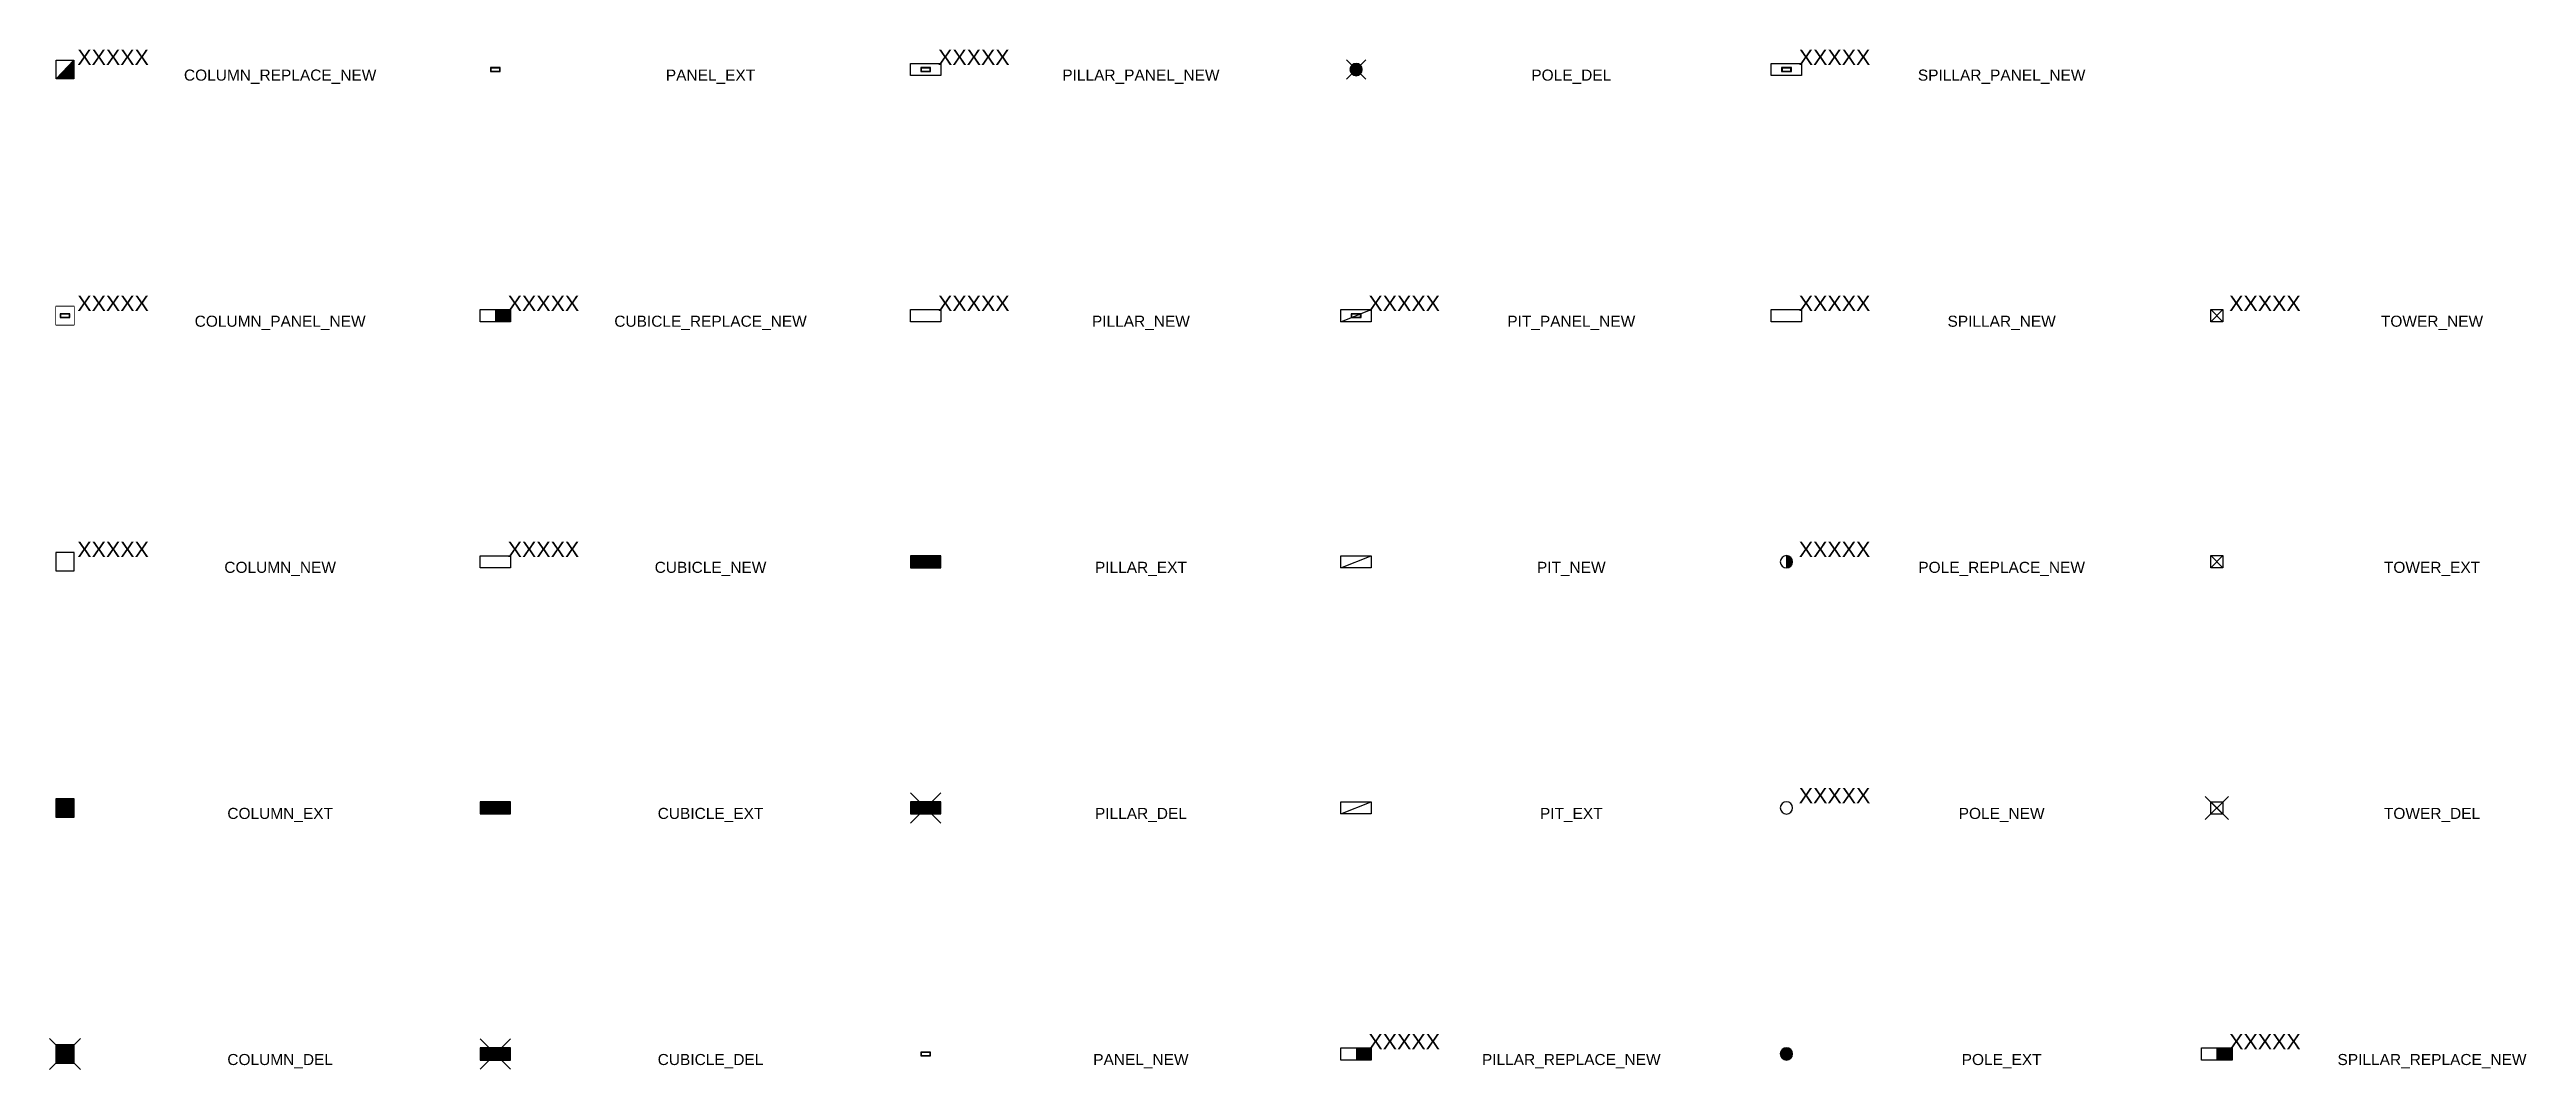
# Model space of a CAD drawing. Header units: metres. Extents: x -3 to 400, y -3 to 163.
import ezdxf
from ezdxf.enums import TextEntityAlignment as Align

# ---------------------------------------------------------------- set-up
doc = ezdxf.new("R2010")
doc.units = ezdxf.units.M
doc.set_wipeout_variables(frame=1)
doc.layers.get('0').update_dxf_attribs({"color": 6})
for name, color, linetype in [('0 @ 1', 6, 'Continuous'), ('Features_HIDE', 1, 'Continuous'), ('Panels_LV_SL_EXT', 7, 'Continuous'), ('Panels_LV_SL_NEW', 2, 'Continuous')]:
    doc.layers.add(name, color=color, linetype=linetype)
doc.styles.add('COLUMN_LABEL', font='ARIAL.TTF', dxfattribs={"height": 2.5})
doc.styles.add('iecARIAL', font='ARIAL.TTF')
doc.styles.add('PILLAR_LABEL', font='ARIAL.TTF', dxfattribs={"height": 2.5})
doc.styles.add('PIT_LABEL', font='ARIAL.TTF', dxfattribs={"height": 2.5})
doc.styles.add('POLE_LABEL', font='ARIAL.TTF', dxfattribs={"height": 2.5})
doc.styles.get("Standard").update_dxf_attribs({"font": 'ARIAL.TTF'})

msp = doc.modelspace()

# ---------------------------------------------------------------- texts
at = {"char_height": 1.8, "width": 40, "attachment_point": 2, "style": 'iecARIAL'}
for s, insert in [('COLUMN_REPLACE_NEW', (35, 160)), ('PANEL_EXT', (105, 160)), ('PILLAR_PANEL_NEW', (175, 160)), ('POLE_DEL', (245, 160)), ('SPILLAR_PANEL_NEW', (315, 160)), ('COLUMN_PANEL_NEW', (35, 120)), ('CUBICLE_REPLACE_NEW', (105, 120)), ('PILLAR_NEW', (175, 120)), ('PIT_PANEL_NEW', (245, 120)), ('SPILLAR_NEW', (315, 120)), ('TOWER_NEW', (385, 120)), ('COLUMN_NEW', (35, 80)), ('CUBICLE_NEW', (105, 80)), ('PILLAR_EXT', (175, 80)), ('PIT_NEW', (245, 80)), ('POLE_REPLACE_NEW', (315, 80)), ('TOWER_EXT', (385, 80)), ('COLUMN_EXT', (35, 40)), ('CUBICLE_EXT', (105, 40)), ('PILLAR_DEL', (175, 40)), ('PIT_EXT', (245, 40)), ('POLE_NEW', (315, 40)), ('TOWER_DEL', (385, 40)), ('COLUMN_DEL', (35, 0)), ('CUBICLE_DEL', (105, 0)), ('PANEL_NEW', (175, 0)), ('PILLAR_REPLACE_NEW', (245, 0)), ('POLE_EXT', (315, 0)), ('SPILLAR_REPLACE_NEW', (385, 0))]:
    msp.add_mtext(s, dxfattribs=dict(at, insert=insert))

# ---------------------------------------------------------------- blocks, each defined once
blk = doc.blocks.new('COLUMN_DEL')
h = blk.add_hatch(color=256)
h.paths.add_polyline_path([(0, 0), (1.51, 1.51), (-1.51, 1.51)], flags=16)
h.paths.add_polyline_path([(-1.51, 1.51), (-1.51, -1.51), (0, 0)], flags=17)
h.paths.add_polyline_path([(-1.51, -1.51), (1.51, -1.51), (0, 0)], flags=17)
h.paths.add_polyline_path([(1.51, -1.51), (1.51, 1.51), (0, 0)], flags=17)
h.paths.add_polyline_path([(-1.51, -1.51), (1.51, -1.51), (1.51, 1.51), (-1.51, 1.51)])
blk.add_hatch(color=256).paths.add_polyline_path([(-1.51, -1.51), (1.51, -1.51), (1.51, 1.51), (-1.51, 1.51)])
for p, q in [((2.51, -2.51), (-2.51, 2.51)), ((-2.51, -2.51), (2.51, 2.51))]:
    blk.add_line(p, q)
blk.add_lwpolyline([(-1.51, -1.51), (1.51, -1.51), (1.51, 1.51), (-1.51, 1.51)], close=True)
at = {"flags": 1}
blk.add_attdef('Z', (0, 0), '', height=0.2, dxfattribs=at)
at = {"style": 'COLUMN_LABEL'}
for tag, height, flags, p in [('ASSET_NUM', 2.5, 8, (2, 2)), ('STREET_CODE', 0.2, 9, (0, -0.2))]:
    blk.add_attdef(tag, text='', height=height, dxfattribs=dict(at, flags=flags)).set_placement(p, align=Align.MIDDLE_LEFT)
at = {"flags": 9}
for tag, p in [('COLUMN_TYPE', (0, -0.4)), ('OWNED_BY', (0, -0.6)), ('STATE', (0, -0.8)), ('SUBURB', (0, -1.6)), ('STREETNAME', (0, -1.8)), ('USAGE', (0, -1)), ('LEGEND', (0, -1.2)), ('PARENT', (0, -1.4)), ('LOCATION', (0, -2)), ('NOTES', (0, -2.2))]:
    blk.add_attdef(tag, text='', height=0.2, dxfattribs=at).set_placement(p, align=Align.MIDDLE_LEFT)
blk = doc.blocks.new('COLUMN_EXT')
blk.add_hatch(color=256).paths.add_polyline_path([(-1.49, 1.48), (-1.49, -1.49), (1.48, -1.49), (1.48, 1.48)])
blk.add_lwpolyline([(-1.49, -1.49), (1.48, -1.49), (1.48, 1.48), (-1.49, 1.48)], close=True)
for tag, height, style, flags, p in [('STRUCTURE_PLANT_NUMBER', 0.2, 'POLE_LABEL', 9, (1.81, 0.03)), ('ASSET_NUM', 2.5, 'COLUMN_LABEL', 8, (2, 2)), ('STREET_CODE', 0.2, 'COLUMN_LABEL', 9, (1.81, -0.2))]:
    blk.add_attdef(tag, text='', height=height, dxfattribs=dict(style=style, flags=flags)).set_placement(p, align=Align.MIDDLE_LEFT)
at = {"flags": 1}
blk.add_attdef('Z', (1.81, -2.35), '', height=0.2, dxfattribs=at)
at = {"flags": 9}
for tag, p in [('COLUMN_TYPE', (1.81, -0.4)), ('OWNED_BY', (1.81, -0.6)), ('STATE', (1.81, -0.8)), ('USAGE', (1.81, -1)), ('STREETNAME', (1.81, -1.6)), ('SUBURB', (1.81, -1.8)), ('LEGEND', (1.81, -1.2)), ('LOCATION', (1.81, -1.4)), ('NOTES', (1.81, -2))]:
    blk.add_attdef(tag, text='', height=0.2, dxfattribs=at).set_placement(p, align=Align.MIDDLE_LEFT)
blk = doc.blocks.new('COLUMN_NEW')
blk.add_wipeout([(-1.485, -1.485), (1.485, -1.485), (1.485, 1.485), (-1.485, 1.485)])
at = {"lineweight": -3}
blk.add_lwpolyline([(-1.485, -1.485), (1.485, -1.485), (1.485, 1.485), (-1.485, 1.485)], close=True, dxfattribs=at)
at = {"style": 'POLE_LABEL', "flags": 9}
blk.add_attdef('STRUCTURE_PLANT_NUMBER', text='', height=0.2, dxfattribs=at).set_placement((1.5, 0.242), align=Align.MIDDLE_LEFT)
for tag, height, flags, p in [('STREET_CODE', 0.2, 9, (1.5, 0)), ('ASSET_NUM', 2.5, 8, (2, 2)), ('Z', 0.2, 1, (1.5, -2.8)), ('OWNED_BY', 0.2, 9, (1.5, -0.4)), ('OPERATED_BY', 0.2, 9, (1.5, -0.6)), ('STATE', 0.2, 9, (1.5, -1)), ('SUBURB', 0.2, 9, (1.5, -1.8)), ('STREETNAME', 0.2, 9, (1.5, -2)), ('COLUMN_TYPE', 0.2, 9, (1.5, -0.2)), ('USAGE', 0.2, 9, (1.5, -1.2)), ('MAINTAINED_BY', 0.2, 9, (1.5, -0.8)), ('LEGEND', 0.2, 9, (1.5, -1.4)), ('PARENT', 0.2, 9, (1.5, -1.6)), ('LOCATION', 0.2, 9, (1.5, -2.2)), ('NOTES', 0.2, 9, (1.5, -2.4)), ('LABEL_ALIGNMENT', 0.2, 9, (1.5, -2.6))]:
    blk.add_attdef(tag, text='', height=height, dxfattribs=dict(flags=flags)).set_placement(p, align=Align.MIDDLE_LEFT)
blk = doc.blocks.new('COLUMN_PANEL_NEW')
at = {"lineweight": -3}
blk.add_lwpolyline([(-1.485, -1.485), (1.485, -1.485), (1.485, 1.485), (-1.485, 1.485)], close=True, dxfattribs=at)
for tag, height, flags, p in [('USAGE', 0.2, 9, (1.5, 0)), ('ASSET_NUM', 2.5, 8, (2, 2)), ('TYPE', 0.2, 9, (1.5, -2.8)), ('Z', 0.2, 1, (1.5, -3)), ('ORIENTATION', 0.2, 9, (1.5, -0.2)), ('SUBURB', 0.2, 9, (1.5, -0.8)), ('STREETNAME', 0.2, 9, (1.5, -1)), ('OWNED_BY', 0.2, 9, (1.5, -1.6)), ('OPERATED_BY', 0.2, 9, (1.5, -1.8)), ('OPERATING_VOLTAGE', 0.2, 9, (1.5, -2.2)), ('CONSTRUCTED_VOLTAGE', 0.2, 9, (1.5, -2.4)), ('LEGEND', 0.2, 9, (1.5, -0.4)), ('PARENT', 0.2, 9, (1.5, -0.6)), ('LOCATION', 0.2, 9, (1.5, -1.2)), ('NOTES', 0.2, 9, (1.5, -1.4)), ('MAINTAINED_BY', 0.2, 9, (1.5, -2)), ('NUMBER_OF_PHASES', 0.2, 9, (1.5, -2.6))]:
    blk.add_attdef(tag, text='', height=height, dxfattribs=dict(flags=flags)).set_placement(p, align=Align.MIDDLE_LEFT)
blk.add_wipeout([(-1.485, -1.485), (1.485, -1.485), (1.485, 1.485), (-1.485, 1.485)])
at = {"layer": 'Panels_LV_SL_NEW'}
h = blk.add_hatch(color=256, dxfattribs=at)
h.paths.add_polyline_path([(-0.8, -0.32), (0.8, -0.32), (0.8, 0.32), (-0.8, 0.32)])
h.paths.add_polyline_path([(-0.72, 0.24), (0.72, 0.24), (0.72, -0.24), (-0.72, -0.24)], flags=16)
for points in [[(-0.8, -0.32), (0.8, -0.32), (0.8, 0.32), (-0.8, 0.32)], [(-0.72, -0.24), (0.72, -0.24), (0.72, 0.24), (-0.72, 0.24)]]:
    blk.add_lwpolyline(points, close=True)
at = {"style": 'POLE_LABEL', "flags": 9}
blk.add_attdef('STRUCTURE_PLANT_NUMBER', text='', height=0.2, dxfattribs=at).set_placement((1.5, 0.242), align=Align.MIDDLE_LEFT)
for tag, height, flags, p in [('STREET_CODE', 0.2, 9, (1.5, 0)), ('CONNECTOR_TYPE', 0.2, 9, (1.5, 0)), ('ASSET_NUM', 2.5, 8, (2, 2)), ('Z', 0.2, 1, (1.5, -2.2)), ('Z', 0.2, 1, (1.5, -2.8)), ('OWNED_BY', 0.2, 9, (1.5, -0.4)), ('OPERATED_BY', 0.2, 9, (1.5, -0.6)), ('OPERATING_VOLTAGE', 0.2, 9, (1.5, -0.6)), ('ORIENTATION', 0.2, 9, (1.5, -0.8)), ('STATE', 0.2, 9, (1.5, -1)), ('OWNED_BY', 0.2, 9, (1.5, -1)), ('OPERATED_BY', 0.2, 9, (1.5, -1.2)), ('STATE', 0.2, 9, (1.5, -1.6)), ('SUBURB', 0.2, 9, (1.5, -1.8)), ('STREETNAME', 0.2, 9, (1.5, -2)), ('COLUMN_TYPE', 0.2, 9, (1.5, -0.2)), ('CONSTRUCTED_VOLTAGE', 0.2, 9, (1.5, -0.2)), ('USAGE', 0.2, 9, (1.5, -1.2)), ('USAGE', 0.2, 9, (1.5, -1.8)), ('NO_PHASES', 0.2, 9, (1.5, -0.4)), ('MAINTAINED_BY', 0.2, 9, (1.5, -0.8)), ('LEGEND', 0.2, 9, (1.5, -1.4)), ('MAINTAINED_BY', 0.2, 9, (1.5, -1.4)), ('PARENT', 0.2, 9, (1.5, -1.6)), ('NOTES', 0.2, 9, (1.5, -2)), ('LOCATION', 0.2, 9, (1.5, -2.2)), ('NOTES', 0.2, 9, (1.5, -2.4)), ('LABEL_ALIGNMENT', 0.2, 9, (1.5, -2.6))]:
    blk.add_attdef(tag, text='', height=height, dxfattribs=dict(flags=flags)).set_placement(p, align=Align.MIDDLE_LEFT)
blk = doc.blocks.new('COLUMN_REPLACE_NEW')
blk.add_wipeout([(-1.42, 1.53), (1.42, 1.53), (1.42, -1.53), (-1.42, -1.53)])
blk.add_hatch(color=256).paths.add_polyline_path([(-1.42, -1.53), (1.42, -1.53), (1.42, 1.53)])
blk.add_line((1.42, 1.53), (-1.42, -1.53))
at = {"lineweight": -3}
blk.add_lwpolyline([(-1.42, 1.53), (1.42, 1.53), (1.42, -1.53), (-1.42, -1.53)], close=True, dxfattribs=at)
at = {"flags": 1}
blk.add_attdef('Z', (0, 0), '', height=0.2, dxfattribs=at)
for tag, height, style, flags, p in [('STRUCTURE_PLANT_NUMBER', 0.2, 'POLE_LABEL', 9, (1.5, 0.24)), ('ASSET_NUM', 2.5, 'COLUMN_LABEL', 8, (2, 2)), ('STREET_CODE', 0.2, 'COLUMN_LABEL', 9, (0, -0.2))]:
    blk.add_attdef(tag, text='', height=height, dxfattribs=dict(style=style, flags=flags)).set_placement(p, align=Align.MIDDLE_LEFT)
at = {"flags": 9}
for tag, p in [('COLUMN_TYPE', (0, -0.4)), ('OWNED_BY', (0, -0.6)), ('STATE', (0, -0.8)), ('SUBURB', (0, -1.6)), ('STREETNAME', (0, -1.8)), ('USAGE', (0, -1)), ('LEGEND', (0, -1.2)), ('PARENT', (0, -1.4)), ('LOCATION', (0, -2)), ('NOTES', (0, -2.2))]:
    blk.add_attdef(tag, text='', height=0.2, dxfattribs=at).set_placement(p, align=Align.MIDDLE_LEFT)
blk = doc.blocks.new('CUBICLE_DEL')
blk.add_hatch(color=256).paths.add_polyline_path([(-2.48, 0.99), (-2.48, -0.99), (2.47, -0.99), (2.47, 0.99)])
for p, q in [((2.47, -2.48), (-2.48, 2.47)), ((-2.48, -2.48), (2.47, 2.47))]:
    blk.add_line(p, q)
blk.add_lwpolyline([(-2.48, -0.99), (2.47, -0.99), (2.47, 0.99), (-2.48, 0.99)], close=True)
at = {"flags": 1}
blk.add_attdef('Z', (0, 0), '', height=0.2, dxfattribs=at)
at = {"style": 'COLUMN_LABEL'}
for tag, height, flags, p in [('ASSET_NUM', 2.5, 8, (2, 2)), ('STREET_CODE', 0.2, 9, (0, -0.2))]:
    blk.add_attdef(tag, text='', height=height, dxfattribs=dict(at, flags=flags)).set_placement(p, align=Align.MIDDLE_LEFT)
blk = doc.blocks.new('CUBICLE_EXT')
blk.add_hatch(color=256).paths.add_polyline_path([(-2.475, 0.99), (-2.475, -0.99), (2.475, -0.99), (2.475, 0.99)])
blk.add_lwpolyline([(-2.475, -0.99), (2.475, -0.99), (2.475, 0.99), (-2.475, 0.99)], close=True)
at = {"flags": 1}
blk.add_attdef('Z', (0, 0), '', height=0.2, dxfattribs=at)
at = {"style": 'COLUMN_LABEL'}
for tag, height, flags, p in [('ASSET_NUM', 2.5, 8, (2, 2)), ('STREET_CODE', 0.2, 9, (0, -0.2))]:
    blk.add_attdef(tag, text='', height=height, dxfattribs=dict(at, flags=flags)).set_placement(p, align=Align.MIDDLE_LEFT)
at = {"flags": 9}
for tag, p in [('OWNED_BY', (0, -0.4)), ('STATE', (0, -0.6)), ('STREETNAME', (0, -1.6)), ('SUBURB', (0, -1.8)), ('USAGE', (0, -0.8)), ('LEGEND', (0, -1)), ('LOCATION', (0, -1.2)), ('PARENT', (0, -1.4)), ('NOTES', (0, -2))]:
    blk.add_attdef(tag, text='', height=0.2, dxfattribs=at).set_placement(p, align=Align.MIDDLE_LEFT)
blk = doc.blocks.new('CUBICLE_NEW')
blk.add_wipeout([(-2.47, 0.99), (2.47, 0.99), (2.47, -0.99), (-2.47, -0.99)])
at = {"lineweight": -3}
blk.add_lwpolyline([(-2.47, 0.99), (2.47, 0.99), (2.47, -0.99), (-2.47, -0.99)], close=True, dxfattribs=at)
at = {"flags": 1}
blk.add_attdef('Z', (0, 0), '', height=0.2, dxfattribs=at)
at = {"style": 'COLUMN_LABEL'}
for tag, height, flags, p in [('ASSET_NUM', 2.5, 8, (2, 2)), ('STREET_CODE', 0.2, 9, (0, -0.2))]:
    blk.add_attdef(tag, text='', height=height, dxfattribs=dict(at, flags=flags)).set_placement(p, align=Align.MIDDLE_LEFT)
at = {"flags": 9}
for tag, p in [('OWNED_BY', (0, -0.4)), ('STATE', (0, -0.6)), ('SUBURB', (0, -1.4)), ('STREETNAME', (0, -1.6)), ('USAGE', (0, -0.8)), ('LEGEND', (0, -1)), ('PARENT', (0, -1.2)), ('LOCATION', (0, -1.8)), ('NOTES', (0, -2))]:
    blk.add_attdef(tag, text='', height=0.2, dxfattribs=at).set_placement(p, align=Align.MIDDLE_LEFT)
blk = doc.blocks.new('CUBICLE_REPLACE_NEW')
blk.add_wipeout([(-2.475, 0.99), (2.475, 0.99), (2.475, -0.99), (-2.475, -0.99)])
blk.add_hatch(color=256).paths.add_polyline_path([(0, -0.99), (2.475, -0.99), (2.475, 0.99), (0, 0.99)])
blk.add_line((0, 0.99), (0, -0.99))
at = {"lineweight": -3}
blk.add_lwpolyline([(-2.475, 0.99), (2.475, 0.99), (2.475, -0.99), (-2.475, -0.99)], close=True, dxfattribs=at)
at = {"flags": 1}
blk.add_attdef('Z', (0, 0), '', height=0.2, dxfattribs=at)
at = {"style": 'COLUMN_LABEL'}
for tag, height, flags, p in [('ASSET_NUM', 2.5, 8, (2, 2)), ('STREET_CODE', 0.2, 9, (0, -0.2))]:
    blk.add_attdef(tag, text='', height=height, dxfattribs=dict(at, flags=flags)).set_placement(p, align=Align.MIDDLE_LEFT)
at = {"flags": 9}
for tag, p in [('OWNED_BY', (0, -0.4)), ('STATE', (0, -0.6)), ('SUBURB', (0, -1.4)), ('STREETNAME', (0, -1.6)), ('USAGE', (0, -0.8)), ('LEGEND', (0, -1)), ('PARENT', (0, -1.2)), ('LOCATION', (0, -1.8)), ('NOTES', (0, -2))]:
    blk.add_attdef(tag, text='', height=0.2, dxfattribs=at).set_placement(p, align=Align.MIDDLE_LEFT)
blk = doc.blocks.new('PANEL_EXT')
at = {"layer": 'Panels_LV_SL_EXT'}
h = blk.add_hatch(color=256, dxfattribs=at)
h.paths.add_polyline_path([(-0.8, -0.32), (0.8, -0.32), (0.8, 0.32), (-0.8, 0.32)])
h.paths.add_polyline_path([(-0.72, 0.24), (0.72, 0.24), (0.72, -0.24), (-0.72, -0.24)], flags=16)
for points in [[(-0.8, -0.32), (0.8, -0.32), (0.8, 0.32), (-0.8, 0.32)], [(-0.72, -0.24), (0.72, -0.24), (0.72, 0.24), (-0.72, 0.24)]]:
    blk.add_lwpolyline(points, close=True)
for tag, flags, p in [('CONNECTOR_TYPE', 9, (1.5, 0)), ('CONSTRUCTED_VOLTAGE', 9, (1.5, -0.2)), ('OPERATING_VOLTAGE', 9, (1.5, -0.6)), ('ORIENTATION', 9, (1.5, -0.8)), ('OWNED_BY', 9, (1.5, -1)), ('OPERATED_BY', 9, (1.5, -1.2)), ('STATE', 9, (1.5, -1.6)), ('Z', 1, (1.5, -2.2)), ('NO_PHASES', 9, (1.5, -0.4)), ('MAINTAINED_BY', 9, (1.5, -1.4)), ('USAGE', 9, (1.5, -1.8)), ('NOTES', 9, (1.5, -2))]:
    blk.add_attdef(tag, text='', height=0.2, dxfattribs=dict(flags=flags)).set_placement(p, align=Align.MIDDLE_LEFT)
blk = doc.blocks.new('PANEL_NEW')
at = {"layer": 'Panels_LV_SL_NEW'}
h = blk.add_hatch(color=256, dxfattribs=at)
h.paths.add_polyline_path([(-0.8, -0.32), (0.8, -0.32), (0.8, 0.32), (-0.8, 0.32)])
h.paths.add_polyline_path([(-0.72, 0.24), (0.72, 0.24), (0.72, -0.24), (-0.72, -0.24)], flags=16)
for points in [[(-0.8, -0.32), (0.8, -0.32), (0.8, 0.32), (-0.8, 0.32)], [(-0.72, -0.24), (0.72, -0.24), (0.72, 0.24), (-0.72, 0.24)]]:
    blk.add_lwpolyline(points, close=True)
for tag, flags, p in [('CONNECTOR_TYPE', 9, (1.5, 0)), ('CONSTRUCTED_VOLTAGE', 9, (1.5, -0.2)), ('OPERATING_VOLTAGE', 9, (1.5, -0.6)), ('ORIENTATION', 9, (1.5, -0.8)), ('OWNED_BY', 9, (1.5, -1)), ('OPERATED_BY', 9, (1.5, -1.2)), ('STATE', 9, (1.5, -1.6)), ('Z', 1, (1.5, -2.2)), ('NO_PHASES', 9, (1.5, -0.4)), ('MAINTAINED_BY', 9, (1.5, -1.4)), ('USAGE', 9, (1.5, -1.8)), ('NOTES', 9, (1.5, -2))]:
    blk.add_attdef(tag, text='', height=0.2, dxfattribs=dict(flags=flags)).set_placement(p, align=Align.MIDDLE_LEFT)
blk = doc.blocks.new('PILLAR_DEL')
blk.add_hatch(color=256).paths.add_polyline_path([(-2.48, 0.99), (-2.48, -0.99), (2.47, -0.99), (2.47, 0.99)])
for p, q in [((2.47, -2.48), (-2.48, 2.47)), ((-2.48, -2.48), (2.47, 2.47))]:
    blk.add_line(p, q)
blk.add_lwpolyline([(-2.48, -0.99), (2.47, -0.99), (2.47, 0.99), (-2.48, 0.99)], close=True)
at = {"flags": 1}
blk.add_attdef('Z', (0, 0), '', height=0.2, dxfattribs=at)
at = {"style": 'PILLAR_LABEL'}
for tag, height, flags, p in [('ASSET_NUM', 2.5, 8, (2, 2)), ('STREET_CODE', 0.2, 9, (0, -0.2))]:
    blk.add_attdef(tag, text='', height=height, dxfattribs=dict(at, flags=flags)).set_placement(p, align=Align.MIDDLE_LEFT)
at = {"flags": 9}
for tag, p in [('OWNED_BY', (0, -0.4)), ('STATE', (0, -0.6)), ('SUPPORT_TYPE', (0, -0.8)), ('SUBURB', (0, -1.6)), ('STREETNAME', (0, -1.8)), ('USAGE', (0, -1)), ('LEGEND', (0, -1.2)), ('PARENT', (0, -1.4)), ('LOCATION', (0, -2)), ('NOTES', (0, -2.2))]:
    blk.add_attdef(tag, text='', height=0.2, dxfattribs=at).set_placement(p, align=Align.MIDDLE_LEFT)
blk = doc.blocks.new('PILLAR_EXT')
blk.add_hatch(color=256).paths.add_polyline_path([(-2.475, 0.99), (-2.475, -0.99), (2.475, -0.99), (2.475, 0.99)])
blk.add_lwpolyline([(-2.475, -0.99), (2.475, -0.99), (2.475, 0.99), (-2.475, 0.99)], close=True)
for tag, height, flags, p in [('STREET_CODE', 0.2, 9, (1.5, 0)), ('ASSET_NUM', 2.5, 8, (2, 2)), ('Z', 0.2, 1, (1.5, -2.2)), ('OWNED_BY', 0.2, 9, (1.5, -0.2)), ('STATE', 0.2, 9, (1.5, -0.4)), ('SUPPORT_TYPE', 0.2, 9, (1.5, -0.6)), ('STREETNAME', 0.2, 9, (1.5, -1.6)), ('SUBURB', 0.2, 9, (1.5, -1.8)), ('USAGE', 0.2, 9, (1.5, -0.8)), ('LEGEND', 0.2, 9, (1.5, -1)), ('LOCATION', 0.2, 9, (1.5, -1.2)), ('PARENT', 0.2, 9, (1.5, -1.4)), ('NOTES', 0.2, 9, (1.5, -2))]:
    blk.add_attdef(tag, text='', height=height, dxfattribs=dict(flags=flags)).set_placement(p, align=Align.MIDDLE_LEFT)
blk = doc.blocks.new('PILLAR_NEW')
blk.add_wipeout([(-2.47, 0.99), (2.47, 0.99), (2.47, -0.99), (-2.47, -0.99)])
at = {"lineweight": -3}
blk.add_lwpolyline([(-2.47, 0.99), (2.47, 0.99), (2.47, -0.99), (-2.47, -0.99)], close=True, dxfattribs=at)
for tag, height, flags, p in [('STREET_CODE', 0.2, 9, (1.5, 0)), ('ASSET_NUM', 2.5, 8, (2, 2)), ('OWNED_BY', 0.2, 9, (1.5, -0.2)), ('OPERATED_BY', 0.2, 9, (1.5, -0.4)), ('STATE', 0.2, 9, (1.5, -0.8)), ('SUPPORT_TYPE', 0.2, 9, (1.5, -1)), ('SUBURB', 0.2, 9, (1.5, -1.8)), ('STREETNAME', 0.2, 9, (1.5, -2)), ('Z', 0.2, 1, (1.5, -2.6)), ('MAINTAINED_BY', 0.2, 9, (1.5, -0.6)), ('USAGE', 0.2, 9, (1.5, -1.2)), ('LEGEND', 0.2, 9, (1.5, -1.4)), ('PARENT', 0.2, 9, (1.5, -1.6)), ('LOCATION', 0.2, 9, (1.5, -2.2)), ('NOTES', 0.2, 9, (1.5, -2.4))]:
    blk.add_attdef(tag, text='', height=height, dxfattribs=dict(flags=flags)).set_placement(p, align=Align.MIDDLE_LEFT)
blk = doc.blocks.new('PILLAR_PANEL_NEW')
at = {"layer": '0 @ 1'}
blk.add_blockref('PILLAR_NEW', (0, 0), dxfattribs=at)
blk.add_blockref('PANEL_NEW', (0, 0), dxfattribs=at)
for tag, height, flags, p in [('USAGE', 0.2, 9, (1.5, 0)), ('ASSET_NUM', 2.5, 8, (2, 2)), ('ORIENTATION', 0.2, 9, (1.5, -0.2)), ('SUBURB', 0.2, 9, (1.5, -0.8)), ('STREETNAME', 0.2, 9, (1.5, -1)), ('OWNED_BY', 0.2, 9, (1.5, -1.6)), ('OPERATED_BY', 0.2, 9, (1.5, -1.8)), ('STATE', 0.2, 9, (1.5, -2.2)), ('TYPE', 0.2, 9, (1.5, -2.4)), ('Z', 0.2, 1, (1.5, -2.8)), ('LEGEND', 0.2, 9, (1.5, -0.4)), ('PARENT', 0.2, 9, (1.5, -0.6)), ('LOCATION', 0.2, 9, (1.5, -1.2)), ('NOTES', 0.2, 9, (1.5, -1.4)), ('MAINTAINED_BY', 0.2, 9, (1.5, -2)), ('LABEL_ALIGNMENT', 0.2, 9, (1.5, -2.6))]:
    blk.add_attdef(tag, text='', height=height, dxfattribs=dict(flags=flags)).set_placement(p, align=Align.MIDDLE_LEFT)
blk = doc.blocks.new('PILLAR_REPLACE_NEW')
blk.add_wipeout([(-2.475, 0.99), (2.475, 0.99), (2.475, -0.99), (-2.475, -0.99)])
blk.add_hatch(color=256).paths.add_polyline_path([(0, -0.99), (2.475, -0.99), (2.475, 0.99), (0, 0.99)])
at = {"lineweight": -3}
blk.add_lwpolyline([(-2.475, 0.99), (2.475, 0.99), (2.475, -0.99), (-2.475, -0.99)], close=True, dxfattribs=at)
for tag, height, flags, p in [('USAGE', 0.2, 9, (1.5, 0)), ('ASSET_NUM', 2.5, 8, (2, 2)), ('TYPE', 0.2, 9, (1.5, -2.4)), ('Z', 0.2, 1, (1.5, -2.6)), ('STREETNAME', 0.2, 9, (1.5, -1)), ('SUBURB', 0.2, 9, (1.5, -1.2)), ('STATE', 0.2, 9, (1.5, -1.4)), ('STREET_CODE_NUMBER', 0.2, 9, (1.5, -1.6)), ('OWNED_BY', 0.2, 9, (1.5, -1.8)), ('OPERATED_BY', 0.2, 9, (1.5, -2)), ('LEGEND', 0.2, 9, (1.5, -0.2)), ('LOCATION', 0.2, 9, (1.5, -0.4)), ('NOTES', 0.2, 9, (1.5, -0.6)), ('PARENT', 0.2, 9, (1.5, -0.8)), ('MAINTAINED_BY', 0.2, 9, (1.5, -2.2))]:
    blk.add_attdef(tag, text='', height=height, dxfattribs=dict(flags=flags)).set_placement(p, align=Align.MIDDLE_LEFT)
blk = doc.blocks.new('PIT_EXT')
blk.add_wipeout([(-2.47, 0.99), (2.47, 0.99), (2.47, -0.99), (-2.47, -0.99)])
blk.add_line((-2.47, -0.99), (2.47, 0.99))
at = {"lineweight": -3}
blk.add_lwpolyline([(-2.47, 0.99), (2.47, 0.99), (2.47, -0.99), (-2.47, -0.99)], close=True, dxfattribs=at)
at = {"flags": 1}
blk.add_attdef('Z', (0, 0), '', height=0.2, dxfattribs=at)
at = {"style": 'PIT_LABEL'}
for tag, height, flags, p in [('ASSET_NUM', 2.5, 8, (2, 2)), ('STREET_CODE', 0.2, 9, (0, -0.2))]:
    blk.add_attdef(tag, text='', height=height, dxfattribs=dict(at, flags=flags)).set_placement(p, align=Align.MIDDLE_LEFT)
at = {"flags": 9}
for tag, p in [('OWNED_BY', (0, -0.4)), ('STATE', (0, -0.6)), ('SUPPORT_TYPE', (0, -0.8)), ('USAGE', (0, -1)), ('LOCATION', (0, -1.2)), ('NOTES', (0, -1.4))]:
    blk.add_attdef(tag, text='', height=0.2, dxfattribs=at).set_placement(p, align=Align.MIDDLE_LEFT)
blk = doc.blocks.new('PIT_NEW')
blk.add_wipeout([(-2.47, 0.99), (2.47, 0.99), (2.47, -0.99), (-2.47, -0.99)])
blk.add_line((-2.47, -0.99), (2.47, 0.99))
at = {"lineweight": -3}
blk.add_lwpolyline([(-2.47, 0.99), (2.47, 0.99), (2.47, -0.99), (-2.47, -0.99)], close=True, dxfattribs=at)
for tag, height, flags, p in [('USAGE', 0.2, 9, (1.5, 0)), ('ASSET_NUM', 2.5, 8, (2, 2)), ('ORIENTATION', 0.2, 9, (1.5, -0.2)), ('OWNED_BY', 0.2, 9, (1.5, -0.4)), ('OPERATED_BY', 0.2, 9, (1.5, -0.6)), ('STATE', 0.2, 9, (1.5, -1)), ('TYPE', 0.2, 9, (1.5, -1.2)), ('Z', 0.2, 1, (1.5, -1.6)), ('MAINTAINED_BY', 0.2, 9, (1.5, -0.8)), ('LABEL_ALIGNMENT', 0.2, 9, (1.5, -1.4))]:
    blk.add_attdef(tag, text='', height=height, dxfattribs=dict(flags=flags)).set_placement(p, align=Align.MIDDLE_LEFT)
blk = doc.blocks.new('PIT_PANEL_NEW')
at = {"layer": '0 @ 1'}
blk.add_blockref('PIT_NEW', (0, 0), dxfattribs=at)
blk.add_blockref('PANEL_NEW', (0, 0), dxfattribs=at)
for tag, height, flags, p in [('USAGE', 0.2, 9, (1.5, 0)), ('ASSET_NUM', 2.5, 8, (2, 2)), ('ORIENTATION', 0.2, 9, (1.5, -0.2)), ('OWNED_BY', 0.2, 9, (1.5, -0.4)), ('OPERATED_BY', 0.2, 9, (1.5, -0.6)), ('STATE', 0.2, 9, (1.5, -1)), ('TYPE', 0.2, 9, (1.5, -1.2)), ('Z', 0.2, 1, (1.5, -1.6)), ('MAINTAINED_BY', 0.2, 9, (1.5, -0.8)), ('LABEL_ALIGNMENT', 0.2, 9, (1.5, -1.4))]:
    blk.add_attdef(tag, text='', height=height, dxfattribs=dict(flags=flags)).set_placement(p, align=Align.MIDDLE_LEFT)
blk = doc.blocks.new('POLE_DEL')
h = blk.add_hatch(color=256)
edge = h.paths.add_edge_path()
edge.add_arc((0, 0), 1, 180, 360)
edge.add_arc((0, 0), 1, 0, 180)
for p, q in [((-1.58, 1.58), (1.58, -1.58)), ((-1.58, -1.58), (1.58, 1.58))]:
    blk.add_line(p, q)
blk.add_lwpolyline([(-1, 0, 1), (1, 0, 1)], format="xyb", close=True)
at = {"flags": 1}
blk.add_attdef('Z', (0, 0), '', height=0.2, dxfattribs=at)
for tag, height, flags, p in [('pNumber', 2.5, 8, (0, 2.07)), ('OWNED_BY', 0.2, 9, (0, -0.4)), ('SPECIAL_USE', 0.2, 9, (0, -0.6)), ('STATE', 0.2, 9, (0, -0.8)), ('cLV', 0.2, 9, (0, -1.2)), ('cHV', 0.2, 9, (0, -1.8)), ('cLinedev', 0.2, 9, (0, -3.2)), ('USAGE', 0.2, 9, (0, -1)), ('hDepth', 0.2, 9, (0, -1.4)), ('hDia', 0.2, 9, (0, -1.6)), ('LBRACKET', 0.2, 9, (0, -2)), ('LExisting', 0.2, 9, (0, -2.2)), ('LANTNUMBER', 0.2, 9, (0, -2.4)), ('LOther', 0.2, 9, (0, -2.6)), ('LRemove', 0.2, 9, (0, -2.8)), ('LEGEND', 0.2, 9, (0, -3)), ('pExisting', 0.2, 9, (0, -3.4)), ('PFNUMBER', 0.2, 9, (0, -3.6)), ('NEWPFNUMBER', 0.2, 9, (0, -3.8)), ('pFooting', 0.2, 9, (0, -4)), ('cspan', 0.2, 9, (0, -5.6)), ('SUBURB', 0.2, 9, (0, -5.8)), ('STREETNAME', 0.2, 9, (0, -6)), ('pNew', 0.2, 9, (0, -4.2)), ('pRelocate', 0.2, 9, (0, -4.6)), ('pRemove', 0.2, 9, (0, -4.8)), ('pReplace', 0.2, 9, (0, -5)), ('pStay', 0.2, 9, (0, -5.2)), ('pType', 0.2, 9, (0, -5.4)), ('LOCATION', 0.2, 9, (0, -6.2)), ('NOTES', 0.2, 9, (0, -6.4))]:
    blk.add_attdef(tag, text='', height=height, dxfattribs=dict(flags=flags)).set_placement(p, align=Align.MIDDLE_LEFT)
at = {"style": 'POLE_LABEL', "flags": 9}
blk.add_attdef('STREET_CODE', text='', height=0.2, dxfattribs=at).set_placement((0, -0.2), align=Align.MIDDLE_LEFT)
at = {"layer": 'Features_HIDE', "style": 'POLE_LABEL', "flags": 8}
blk.add_attdef('ASSET_NUM', text='', height=2.5, dxfattribs=at).set_placement((2, 2), align=Align.MIDDLE_LEFT)
blk = doc.blocks.new('POLE_EXT')
blk.add_hatch(color=256).paths.add_polyline_path([(-1, 0, 1), (1, 0, 1)])
blk.add_lwpolyline([(-1, 0, 1), (1, 0, 1)], format="xyb", close=True)
for tag, height, flags, p in [('pNumber', 2.5, 8, (-17.84, 2.07)), ('OWNED_BY', 0.2, 9, (1.35, -0.4)), ('SPECIAL_USE', 0.2, 9, (1.35, -0.8)), ('STATE', 0.2, 9, (1.35, -1)), ('cLV', 0.2, 9, (1.35, -1.4)), ('hDepth', 0.2, 9, (1.35, -1.6)), ('hDia', 0.2, 9, (1.35, -1.8)), ('cHV', 0.2, 9, (1.35, -2)), ('cLinedev', 0.2, 9, (1.35, -3.4)), ('pExisting', 0.2, 9, (1.35, -3.8)), ('PARENT', 0.2, 9, (1.35, -0.6)), ('USAGE', 0.2, 9, (1.35, -1.2)), ('LBRACKET', 0.2, 9, (1.35, -2.2)), ('LExisting', 0.2, 9, (1.35, -2.4)), ('LANTNUMBER', 0.2, 9, (1.35, -2.6)), ('LOther', 0.2, 9, (1.35, -2.8)), ('LRemove', 0.2, 9, (1.35, -3)), ('LEGEND', 0.2, 9, (1.35, -3.2)), ('LOCATION', 0.2, 9, (1.35, -3.6)), ('PFNUMBER', 0.2, 9, (1.35, -4)), ('pFooting', 0.2, 9, (1.35, -4.4)), ('pNew', 0.2, 9, (1.35, -4.6)), ('pRelocate', 0.2, 9, (1.35, -5)), ('pRemove', 0.2, 9, (1.35, -5.2)), ('pReplace', 0.2, 9, (1.35, -5.4)), ('pStay', 0.2, 9, (1.35, -5.6)), ('pType', 0.2, 9, (1.35, -5.8)), ('cspan', 0.2, 9, (1.35, -6)), ('STREETNAME', 0.2, 9, (1.35, -6.2)), ('SUBURB', 0.2, 9, (1.35, -6.4)), ('OPERATED_BY', 0.2, 9, (1.36, -7.01)), ('NEWPFNUMBER', 0.2, 9, (1.35, -4.2)), ('NOTES', 0.2, 9, (1.35, -6.6)), ('MAINTAINED_BY', 0.2, 9, (1.36, -6.81))]:
    blk.add_attdef(tag, text='', height=height, dxfattribs=dict(flags=flags)).set_placement(p, align=Align.MIDDLE_LEFT)
at = {"style": 'POLE_LABEL', "flags": 9}
for tag, p in [('STRUCTURE_PLANT_NUMBER', (1.35, 0.03)), ('STREET_CODE', (1.35, -0.2))]:
    blk.add_attdef(tag, text='', height=0.2, dxfattribs=at).set_placement(p, align=Align.MIDDLE_LEFT)
at = {"flags": 1}
blk.add_attdef('Z', (1.35, -7.33), '', height=0.2, dxfattribs=at)
at = {"layer": 'Features_HIDE', "style": 'POLE_LABEL', "flags": 8}
blk.add_attdef('ASSET_NUM', text='', height=2.5, dxfattribs=at).set_placement((2, 2), align=Align.MIDDLE_LEFT)
blk = doc.blocks.new('POLE_NEW')
for tag, height, flags, p in [('pNumber', 2.5, 8, (-17.84, 2.07)), ('OWNED_BY', 0.2, 9, (1.15, -0.4)), ('SPECIAL_USE', 0.2, 9, (1.15, -0.8)), ('STATE', 0.2, 9, (1.15, -1)), ('cLV', 0.2, 9, (1.15, -1.4)), ('hDepth', 0.2, 9, (1.15, -1.6)), ('hDia', 0.2, 9, (1.15, -1.8)), ('cHV', 0.2, 9, (1.15, -2)), ('cLinedev', 0.2, 9, (1.15, -3.4)), ('pExisting', 0.2, 9, (1.15, -3.6)), ('PARENT', 0.2, 9, (1.15, -0.6)), ('USAGE', 0.2, 9, (1.15, -1.2)), ('LBRACKET', 0.2, 9, (1.15, -2.2)), ('LExisting', 0.2, 9, (1.15, -2.4)), ('LANTNUMBER', 0.2, 9, (1.15, -2.6)), ('LOther', 0.2, 9, (1.15, -2.8)), ('LRemove', 0.2, 9, (1.15, -3)), ('LEGEND', 0.2, 9, (1.15, -3.2)), ('PFNUMBER', 0.2, 9, (1.15, -3.8)), ('NEWPFNUMBER', 0.2, 9, (1.15, -4)), ('pFooting', 0.2, 9, (1.15, -4.2)), ('pNew', 0.2, 9, (1.15, -4.4)), ('pRelocate', 0.2, 9, (1.15, -4.8)), ('pRemove', 0.2, 9, (1.15, -5)), ('pReplace', 0.2, 9, (1.15, -5.2)), ('pStay', 0.2, 9, (1.15, -5.4)), ('pType', 0.2, 9, (1.15, -5.6)), ('cspan', 0.2, 9, (1.15, -5.8)), ('SUBURB', 0.2, 9, (1.15, -6)), ('STREETNAME', 0.2, 9, (1.15, -6.2)), ('OPERATED_BY', 0.2, 9, (1.15, -6.89)), ('LOCATION', 0.2, 9, (1.15, -6.4)), ('NOTES', 0.2, 9, (1.15, -6.6)), ('MAINTAINED_BY', 0.2, 9, (1.15, -7.22))]:
    blk.add_attdef(tag, text='', height=height, dxfattribs=dict(flags=flags)).set_placement(p, align=Align.MIDDLE_LEFT)
at = {"style": 'POLE_LABEL'}
for tag, height, flags, p in [('STRUCTURE_PLANT_NUMBER', 0.2, 9, (1.15, 0.09)), ('ASSET_NUM', 2.5, 8, (2, 2)), ('STREET_CODE', 0.2, 9, (1.15, -0.2))]:
    blk.add_attdef(tag, text='', height=height, dxfattribs=dict(at, flags=flags)).set_placement(p, align=Align.MIDDLE_LEFT)
at = {"flags": 1}
blk.add_attdef('Z', (1.15, -7.59), '', height=0.2, dxfattribs=at)
blk.add_wipeout([(0.07, 1), (-0.06, 1), (-0.18, 0.98), (-0.3, 0.95), (-0.42, 0.91), (-0.53, 0.85), (-0.63, 0.77), (-0.73, 0.69), (-0.81, 0.59), (-0.87, 0.49), (-0.93, 0.37), (-0.97, 0.25), (-0.99, 0.13), (-1, 0.01), (-0.99, -0.12), (-0.97, -0.24), (-0.93, -0.36), (-0.88, -0.48), (-0.81, -0.58), (-0.73, -0.68), (-0.64, -0.77), (-0.54, -0.84), (-0.43, -0.9), (-0.31, -0.95), (-0.19, -0.98), (-0.07, -1), (0.06, -1), (0.18, -0.98), (0.3, -0.95), (0.42, -0.91), (0.53, -0.85), (0.63, -0.77), (0.73, -0.69), (0.81, -0.59), (0.87, -0.49), (0.93, -0.37), (0.97, -0.25), (0.99, -0.13), (1, -0.01), (0.99, 0.12), (0.97, 0.24), (0.93, 0.36), (0.88, 0.48), (0.81, 0.58), (0.73, 0.68), (0.64, 0.77), (0.54, 0.84), (0.43, 0.9), (0.31, 0.95), (0.19, 0.98)])
at = {"lineweight": -3}
blk.add_lwpolyline([(-1, 0, 1), (1, 0, 1)], format="xyb", close=True, dxfattribs=at)
blk = doc.blocks.new('POLE_REPLACE_NEW')
for tag, flags, p in [('cLinedev', 9, (1.5, -3.2)), ('pExisting', 9, (1.5, -3.4)), ('PFNUMBER', 9, (1.5, -3.6)), ('NEWPFNUMBER', 9, (1.5, -3.8)), ('pFooting', 9, (1.5, -4)), ('cspan', 9, (1.5, -5.6)), ('SUBURB', 9, (1.5, -5.8)), ('STREETNAME', 9, (1.5, -6)), ('OPERATED_BY', 9, (1.5, -6.6)), ('Z', 1, (1.5, -7)), ('pNew', 9, (1.5, -4.2)), ('pNumber', 9, (1.5, -4.4)), ('pRelocate', 9, (1.5, -4.6)), ('pRemove', 9, (1.5, -4.8)), ('pReplace', 9, (1.5, -5)), ('pStay', 9, (1.5, -5.2)), ('pType', 9, (1.5, -5.4)), ('LOCATION', 9, (1.5, -6.2)), ('NOTES', 9, (1.5, -6.4)), ('MAINTAINED_BY', 9, (1.5, -6.8))]:
    blk.add_attdef(tag, text='', height=0.2, dxfattribs=dict(flags=flags)).set_placement(p, align=Align.MIDDLE_LEFT)
blk.add_wipeout([(0, 1), (-0.13, 0.99), (-0.25, 0.97), (-0.37, 0.93), (-0.48, 0.88), (-0.59, 0.81), (-0.68, 0.73), (-0.77, 0.64), (-0.84, 0.54), (-0.9, 0.43), (-0.95, 0.31), (-0.98, 0.19), (-1, 0.06), (-1, -0.06), (-0.98, -0.19), (-0.95, -0.31), (-0.9, -0.43), (-0.84, -0.54), (-0.77, -0.64), (-0.68, -0.73), (-0.59, -0.81), (-0.48, -0.88), (-0.37, -0.93), (-0.25, -0.97), (-0.13, -0.99), (0, -1), (0.13, -0.99), (0.25, -0.97), (0.37, -0.93), (0.48, -0.88), (0.59, -0.81), (0.68, -0.73), (0.77, -0.64), (0.84, -0.54), (0.9, -0.43), (0.95, -0.31), (0.98, -0.19), (1, -0.06), (1, 0.06), (0.98, 0.19), (0.95, 0.31), (0.9, 0.43), (0.84, 0.54), (0.77, 0.64), (0.68, 0.73), (0.59, 0.81), (0.48, 0.88), (0.37, 0.93), (0.25, 0.97), (0.13, 0.99)])
h = blk.add_hatch(color=256)
edge = h.paths.add_edge_path()
edge.add_arc((0, 0), 1, 270, 450)
edge.add_line((0, 1), (0, -1))
blk.add_lwpolyline([(0, 1), (0, -1)])
at = {"lineweight": -3}
blk.add_arc((0, 0), 1, 90, 270, dxfattribs=at)
blk.add_arc((0, 0), 1, 270, 90)
at = {"style": 'POLE_LABEL', "flags": 9}
blk.add_attdef('STRUCTURE_PLANT_NUMBER', text='', height=0.2, dxfattribs=at).set_placement((1.5, 0.24), align=Align.MIDDLE_LEFT)
for tag, height, flags, p in [('STREET_CODE', 0.2, 9, (1.5, 0)), ('ASSET_NUM', 2.5, 8, (2, 2)), ('OWNED_BY', 0.2, 9, (1.5, -0.2)), ('SPECIAL_USE', 0.2, 9, (1.5, -0.6)), ('STATE', 0.2, 9, (1.5, -0.8)), ('cLV', 0.2, 9, (1.5, -1.2)), ('cHV', 0.2, 9, (1.5, -1.8)), ('PARENT', 0.2, 9, (1.5, -0.4)), ('USAGE', 0.2, 9, (1.5, -1)), ('hDepth', 0.2, 9, (1.5, -1.4)), ('hDia', 0.2, 9, (1.5, -1.6)), ('LBRACKET', 0.2, 9, (1.5, -2)), ('LExisting', 0.2, 9, (1.5, -2.2)), ('LANTNUMBER', 0.2, 9, (1.5, -2.4)), ('LOther', 0.2, 9, (1.5, -2.6)), ('LRemove', 0.2, 9, (1.5, -2.8)), ('LEGEND', 0.2, 9, (1.5, -3))]:
    blk.add_attdef(tag, text='', height=height, dxfattribs=dict(flags=flags)).set_placement(p, align=Align.MIDDLE_LEFT)
blk = doc.blocks.new('SPILLAR_NEW')
blk.add_wipeout([(-2.47, 0.99), (2.47, 0.99), (2.47, -0.99), (-2.47, -0.99)])
at = {"lineweight": -3}
blk.add_lwpolyline([(-2.47, 0.99), (2.47, 0.99), (2.47, -0.99), (-2.47, -0.99)], close=True, dxfattribs=at)
for tag, height, flags, p in [('STREET_CODE', 0.2, 9, (1.5, 0)), ('ASSET_NUM', 2.5, 8, (2, 2)), ('OWNED_BY', 0.2, 9, (1.5, -0.2)), ('OPERATED_BY', 0.2, 9, (1.5, -0.4)), ('STATE', 0.2, 9, (1.5, -0.8)), ('SUPPORT_TYPE', 0.2, 9, (1.5, -1)), ('SUFFIX', 0.2, 9, (1.5, -1.6)), ('SUBURB', 0.2, 9, (1.5, -1.8)), ('STREETNAME', 0.2, 9, (1.5, -2)), ('Z', 0.2, 1, (1.5, -2.6)), ('MAINTAINED_BY', 0.2, 9, (1.5, -0.6)), ('USAGE', 0.2, 9, (1.5, -1.2)), ('PARENT', 0.2, 9, (1.5, -1.4)), ('LOCATION', 0.2, 9, (1.5, -2.2)), ('NOTES', 0.2, 9, (1.5, -2.4))]:
    blk.add_attdef(tag, text='', height=height, dxfattribs=dict(flags=flags)).set_placement(p, align=Align.MIDDLE_LEFT)
blk = doc.blocks.new('SPILLAR_PANEL_NEW')
at = {"layer": '0 @ 1'}
blk.add_blockref('SPILLAR_NEW', (0, 0), dxfattribs=at)
blk.add_blockref('PANEL_NEW', (0, 0), dxfattribs=at)
for tag, height, flags, p in [('USAGE', 0.2, 9, (1.5, 0)), ('ASSET_NUM', 2.5, 8, (2, 2)), ('ORIENTATION', 0.2, 9, (1.5, -0.2)), ('Z', 0.2, 1, (1.5, -0.4))]:
    blk.add_attdef(tag, text='', height=height, dxfattribs=dict(flags=flags)).set_placement(p, align=Align.MIDDLE_LEFT)
blk = doc.blocks.new('SPILLAR_REPLACE_NEW')
blk.add_wipeout([(-2.475, 0.99), (2.475, 0.99), (2.475, -0.99), (-2.475, -0.99)])
blk.add_hatch(color=256).paths.add_polyline_path([(0, -0.99), (2.475, -0.99), (2.475, 0.99), (0, 0.99)])
blk.add_line((0, 0.99), (0, -0.99))
at = {"lineweight": -3}
blk.add_lwpolyline([(-2.475, 0.99), (2.475, 0.99), (2.475, -0.99), (-2.475, -0.99)], close=True, dxfattribs=at)
at = {"flags": 1}
blk.add_attdef('Z', (0, 0), '', height=0.2, dxfattribs=at)
at = {"style": 'PILLAR_LABEL'}
for tag, height, flags, p in [('ASSET_NUM', 2.5, 8, (2, 2)), ('STREET_CODE', 0.2, 9, (0, -0.2))]:
    blk.add_attdef(tag, text='', height=height, dxfattribs=dict(at, flags=flags)).set_placement(p, align=Align.MIDDLE_LEFT)
at = {"flags": 9}
for tag, p in [('OWNED_BY', (0, -0.4)), ('STATE', (0, -0.6)), ('SUPPORT_TYPE', (0, -0.8)), ('SUFFIX', (0, -1.4)), ('SUBURB', (0, -1.6)), ('STREETNAME', (0, -1.8)), ('USAGE', (0, -1)), ('PARENT', (0, -1.2)), ('LOCATION', (0, -2)), ('NOTES', (0, -2.2))]:
    blk.add_attdef(tag, text='', height=0.2, dxfattribs=at).set_placement(p, align=Align.MIDDLE_LEFT)
blk = doc.blocks.new('TOWER_DEL')
for p, q in [((1.875, -1.875), (-1.875, 1.875)), ((-1.875, -1.875), (1.875, 1.875))]:
    blk.add_line(p, q)
blk.add_lwpolyline([(1, -1), (-1, -1), (-1, 1), (1, 1), (1, -1), (-1, 1)])
for tag, height, flags, p in [('STREET_CODE', 0.2, 9, (1.5, 0)), ('ASSET_NUM', 2.5, 8, (2, 2)), ('Z', 0.2, 1, (1.5, -2)), ('OWNED_BY', 0.2, 9, (1.5, -0.2)), ('SPECIAL_USE', 0.2, 9, (1.5, -0.4)), ('STATE', 0.2, 9, (1.5, -0.6)), ('SUBURB', 0.2, 9, (1.5, -1.2)), ('STREETNAME', 0.2, 9, (1.5, -1.4)), ('USAGE', 0.2, 9, (1.5, -0.8)), ('LEGEND', 0.2, 9, (1.5, -1)), ('LOCATION', 0.2, 9, (1.5, -1.6)), ('NOTES', 0.2, 9, (1.5, -1.8))]:
    blk.add_attdef(tag, text='', height=height, dxfattribs=dict(flags=flags)).set_placement(p, align=Align.MIDDLE_LEFT)
blk = doc.blocks.new('TOWER_EXT')
for points in [[(1, -1), (-1, -1), (-1, 1), (1, 1), (1, -1), (-1, 1)], [(1, 1), (-1, -1)]]:
    blk.add_lwpolyline(points)
for tag, height, flags, p in [('STREET_CODE', 0.2, 9, (1.5, 0)), ('ASSET_NUM', 2.5, 8, (2, 2)), ('OWNED_BY', 0.2, 9, (1.5, -0.2)), ('SPECIAL_USE', 0.2, 9, (1.5, -0.4)), ('STATE', 0.2, 9, (1.5, -0.6)), ('STREETNAME', 0.2, 9, (1.5, -1.4)), ('SUBURB', 0.2, 9, (1.5, -1.6)), ('Z', 0.2, 1, (1.5, -2)), ('USAGE', 0.2, 9, (1.5, -0.8)), ('LEGEND', 0.2, 9, (1.5, -1)), ('LOCATION', 0.2, 9, (1.5, -1.2)), ('NOTES', 0.2, 9, (1.5, -1.8))]:
    blk.add_attdef(tag, text='', height=height, dxfattribs=dict(flags=flags)).set_placement(p, align=Align.MIDDLE_LEFT)
blk = doc.blocks.new('TOWER_NEW')
for points in [[(1, -1), (-1, -1), (-1, 1), (1, 1), (1, -1), (-1, 1)], [(1, 1), (-1, -1)]]:
    blk.add_lwpolyline(points)
for tag, height, flags, p in [('STREET_CODE', 0.2, 9, (1.5, 0)), ('ASSET_NUM', 2.5, 8, (2, 2)), ('OWNED_BY', 0.2, 9, (1.5, -0.2)), ('OPERATED_BY', 0.2, 9, (1.5, -0.4)), ('STRUCTURE_NUMBER', 0.2, 9, (1.5, -0.8)), ('SPECIAL_USE', 0.2, 9, (1.5, -1)), ('STATE', 0.2, 9, (1.5, -1.2)), ('SUBURB', 0.2, 9, (1.5, -1.8)), ('STREETNAME', 0.2, 9, (1.5, -2)), ('Z', 0.2, 1, (1.5, -2.6)), ('MAINTAINED_BY', 0.2, 9, (1.5, -0.6)), ('USAGE', 0.2, 9, (1.5, -1.4)), ('LEGEND', 0.2, 9, (1.5, -1.6)), ('LOCATION', 0.2, 9, (1.5, -2.2)), ('NOTES', 0.2, 9, (1.5, -2.4))]:
    blk.add_attdef(tag, text='', height=height, dxfattribs=dict(flags=flags)).set_placement(p, align=Align.MIDDLE_LEFT)

# ---------------------------------------------------------------- block references
at = {"layer": '0 @ 1'}
ref = msp.add_blockref('COLUMN_REPLACE_NEW', (0, 160), dxfattribs=at)
ref.add_attrib('ASSET_NUM', 'XXXXX', dxfattribs={"layer": '0', "height": 2.5, "style": 'COLUMN_LABEL'}).set_placement((2, 162), align=Align.MIDDLE_LEFT)
ref = msp.add_blockref('PILLAR_PANEL_NEW', (140, 160), dxfattribs=at)
ref.add_attrib('ASSET_NUM', 'XXXXX', dxfattribs={"layer": '0', "height": 2.5}).set_placement((142, 162), align=Align.MIDDLE_LEFT)
for name, p in [('POLE_DEL', (210, 160)), ('PANEL_EXT', (70, 160)), ('PILLAR_EXT', (140, 80)), ('PIT_NEW', (210, 80)), ('TOWER_EXT', (350, 80)), ('COLUMN_EXT', (0, 40)), ('CUBICLE_EXT', (70, 40)), ('PILLAR_DEL', (140, 40)), ('PIT_EXT', (210, 40)), ('TOWER_DEL', (350, 40)), ('COLUMN_DEL', (0, 0)), ('CUBICLE_DEL', (70, 0)), ('PANEL_NEW', (140, 0)), ('POLE_EXT', (280, 0))]:
    msp.add_blockref(name, p, dxfattribs=at)
ref = msp.add_blockref('SPILLAR_PANEL_NEW', (280, 160), dxfattribs=at)
ref.add_attrib('ASSET_NUM', 'XXXXX', dxfattribs={"layer": '0', "height": 2.5}).set_placement((282, 162), align=Align.MIDDLE_LEFT)
ref = msp.add_blockref('COLUMN_PANEL_NEW', (0, 120), dxfattribs=at)
ref.add_attrib('ASSET_NUM', 'XXXXX', dxfattribs={"layer": '0', "height": 2.5}).set_placement((2, 122), align=Align.MIDDLE_LEFT)
ref = msp.add_blockref('CUBICLE_REPLACE_NEW', (70, 120), dxfattribs=at)
ref.add_attrib('ASSET_NUM', 'XXXXX', dxfattribs={"layer": '0', "height": 2.5, "style": 'COLUMN_LABEL'}).set_placement((72, 122), align=Align.MIDDLE_LEFT)
ref = msp.add_blockref('PILLAR_NEW', (140, 120), dxfattribs=at)
ref.add_attrib('ASSET_NUM', 'XXXXX', dxfattribs={"layer": '0', "height": 2.5}).set_placement((142, 122), align=Align.MIDDLE_LEFT)
ref = msp.add_blockref('PIT_PANEL_NEW', (210, 120), dxfattribs=at)
ref.add_attrib('ASSET_NUM', 'XXXXX', dxfattribs={"layer": '0', "height": 2.5}).set_placement((212, 122), align=Align.MIDDLE_LEFT)
ref = msp.add_blockref('SPILLAR_NEW', (280, 120), dxfattribs=at)
ref.add_attrib('ASSET_NUM', 'XXXXX', dxfattribs={"layer": '0', "height": 2.5}).set_placement((282, 122), align=Align.MIDDLE_LEFT)
ref = msp.add_blockref('TOWER_NEW', (350, 120), dxfattribs=at)
ref.add_attrib('ASSET_NUM', 'XXXXX', dxfattribs={"layer": '0', "height": 2.5}).set_placement((352, 122), align=Align.MIDDLE_LEFT)
ref = msp.add_blockref('COLUMN_NEW', (0, 80), dxfattribs=at)
ref.add_attrib('ASSET_NUM', 'XXXXX', dxfattribs={"layer": '0', "height": 2.5}).set_placement((2, 82), align=Align.MIDDLE_LEFT)
ref = msp.add_blockref('CUBICLE_NEW', (70, 80), dxfattribs=at)
ref.add_attrib('ASSET_NUM', 'XXXXX', dxfattribs={"layer": '0', "height": 2.5, "style": 'COLUMN_LABEL'}).set_placement((72, 82), align=Align.MIDDLE_LEFT)
ref = msp.add_blockref('POLE_REPLACE_NEW', (280, 80), dxfattribs=at)
ref.add_attrib('ASSET_NUM', 'XXXXX', dxfattribs={"layer": '0', "height": 2.5}).set_placement((282, 82), align=Align.MIDDLE_LEFT)
ref = msp.add_blockref('POLE_NEW', (280, 40), dxfattribs=at)
ref.add_attrib('ASSET_NUM', 'XXXXX', dxfattribs={"layer": '0', "height": 2.5, "style": 'POLE_LABEL'}).set_placement((282, 42), align=Align.MIDDLE_LEFT)
ref = msp.add_blockref('PILLAR_REPLACE_NEW', (210, 0), dxfattribs=at)
ref.add_attrib('ASSET_NUM', 'XXXXX', dxfattribs={"layer": '0', "height": 2.5}).set_placement((212, 2), align=Align.MIDDLE_LEFT)
ref = msp.add_blockref('SPILLAR_REPLACE_NEW', (350, 0), dxfattribs=at)
ref.add_attrib('ASSET_NUM', 'XXXXX', dxfattribs={"layer": '0', "height": 2.5, "style": 'PILLAR_LABEL'}).set_placement((352, 2), align=Align.MIDDLE_LEFT)

msp.set_redraw_order([(e.dxf.handle, doc.entitydb.next_handle()) for e in msp.query("TEXT MTEXT ATTDEF DIMENSION ARC_DIMENSION")])  # texts and dimensions are drawn at this point

doc.saveas('drawing.dxf')
